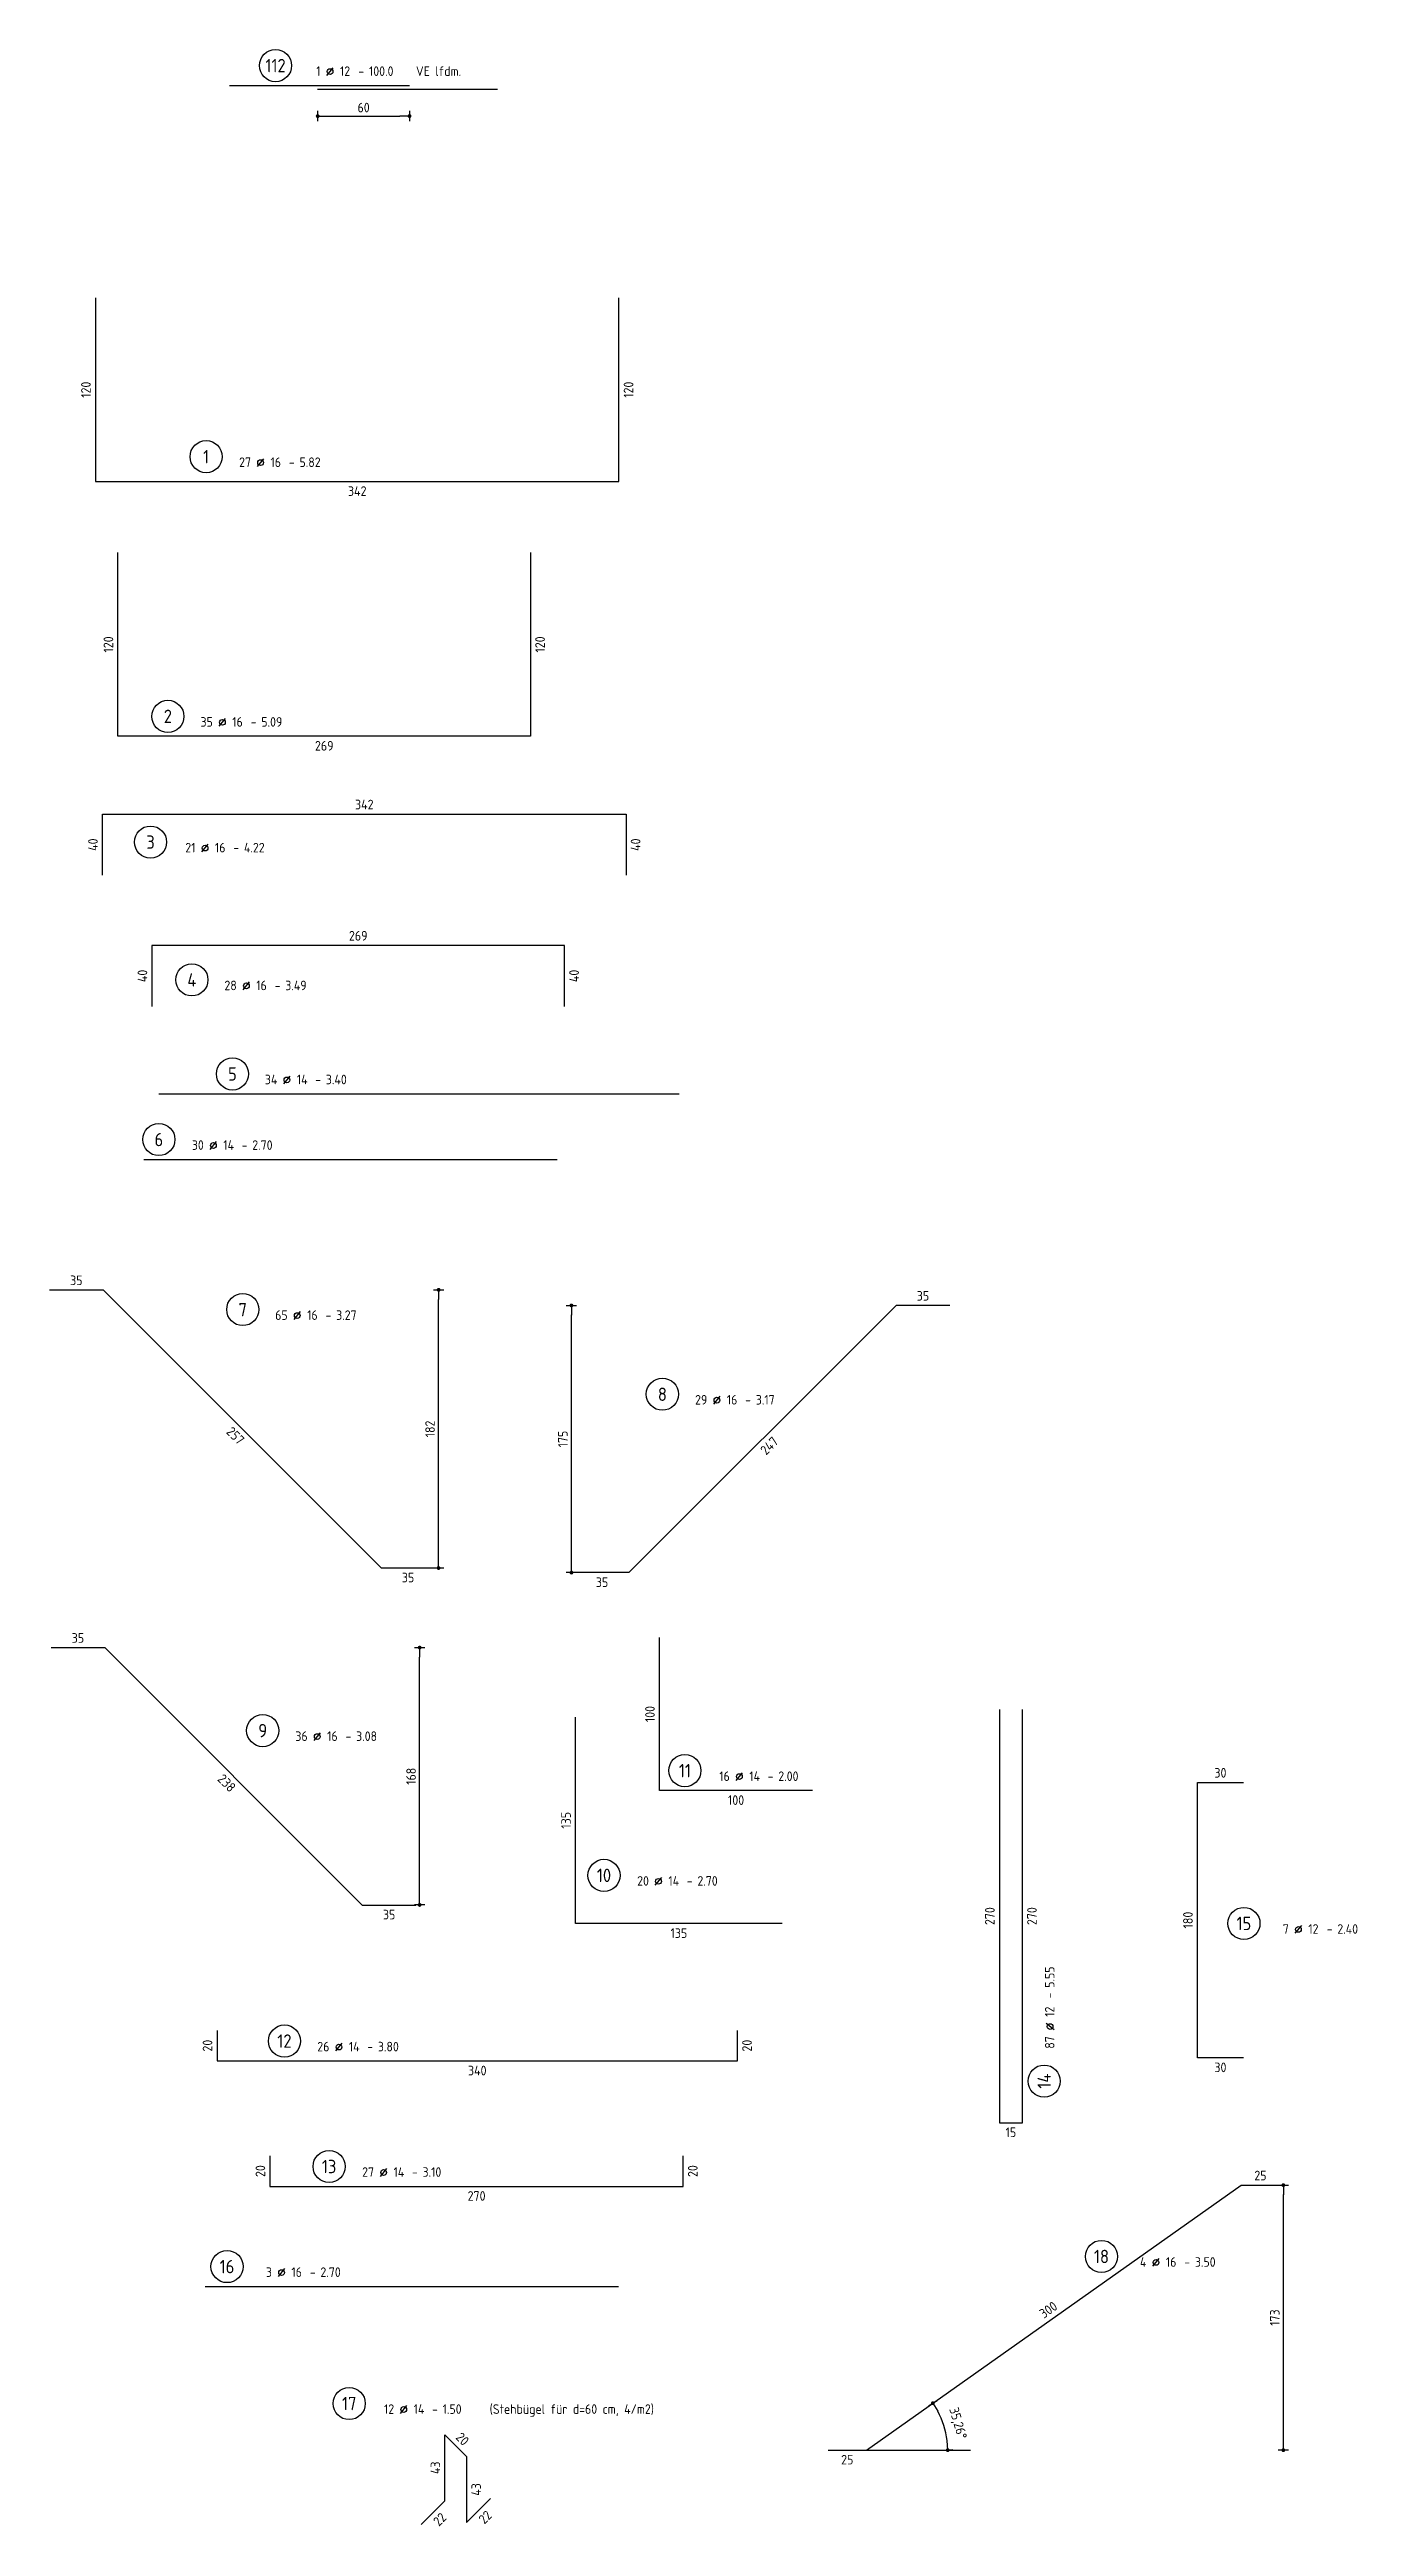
# Model space of a CAD drawing. Extents: x 0 to 42.8, y -1.8 to 41.7.
# Drawn here: x 34.23 to 42.77, y 4.78 to 20.97 of the extents above; entities that cross this region are included whole.
import ezdxf
from ezdxf.enums import TextEntityAlignment as Align

# ---------------------------------------------------------------- set-up
doc = ezdxf.new("R2010")
doc.units = 0
doc.header["$LTSCALE"] = 0.25
doc.linetypes.add('AUSGEZOGEN', pattern=[1000.01, 1000, 0.01])
doc.layers.add('MASSE', color=7, linetype='Continuous')
doc.layers.add('RND', color=7, linetype='Continuous')
doc.layers.add('NOPLOT', color=7, linetype='Continuous', plot=False)
doc.styles.add('txt', font='isocp.shx')
doc.dimstyles.new('DOT_I', dxfattribs={"dimscale": 0.25, "dimtxt": 0.25, "dimasz": 0.25, "dimexe": 0.1, "dimexo": 0.3, "dimgap": 0.1, "dimtad": 1, "dimdec": 3, "dimzin": 3, "dimtxsty": 'txt', "dimblk": 'DOT', "dimblk1": 'DOT', "dimblk2": 'DOT', "dimsah": 1, "dimcen": 0.1, "dimse1": 1, "dimse2": 1, "dimazin": 0, "dimtfac": 1, "dimtdec": 4, "dimtix": 1, "dimtmove": 2, "dimatfit": 3, "dimfxl": 0, "dimtvp": 1, "dimtolj": 1, "dimtzin": 0, "dimarcsym": 0})

msp = doc.modelspace()

# ---------------------------------------------------------------- texts
at = {"layer": 'MASSE', "color": 7, "linetype": 'AUSGEZOGEN', "style": 'txt'}
for p in [(39.9354, 12.82), (37.8388, 10.9484)]:
    msp.add_text('35', height=0.063, dxfattribs=at).set_placement(p, align=Align.MIDDLE)
msp.add_text('247', height=0.063, rotation=45, dxfattribs=at).set_placement((38.9313, 11.84), align=Align.MIDDLE)
at = {"layer": 'RND', "color": 7, "linetype": 'AUSGEZOGEN', "style": 'txt'}
for s, height, rotation, p in [('120', 0.063, 90, (34.4666, 18.7418)), ('120', 0.063, 90, (38.0118, 18.7418)), ('120', 0.063, 90, (34.6137, 17.077)), ('120', 0.063, 90, (37.4337, 17.077)), ('342', 0.063, 360, (36.2852, 16.0309)), ('40', 0.063, 90, (34.5126, 15.7684)), ('40', 0.063, 90, (38.0578, 15.7684)), ('40', 0.063, 90, (34.8358, 14.9105)), ('40', 0.063, 90, (37.6558, 14.9105)), ('35', 0.063, 360, (34.404, 12.9212)), ('257', 0.063, 315, (35.4435, 11.9058)), ('35', 0.063, 360, (34.4145, 10.584)), ('100', 0.063, 90, (38.1518, 10.0867)), ('238', 0.063, 315, (35.3868, 9.6358)), ('135', 0.063, 90, (37.6033, 9.3923)), ('270', 0.063, 90, (40.3726, 8.7659)), ('270', 0.063, 90, (40.6476, 8.7659)), ('180', 0.063, 90, (41.6665, 8.7401)), ('20', 0.063, 90, (35.2609, 7.9194)), ('20', 0.063, 90, (38.7859, 7.9194)), ('20', 0.063, 90, (35.6065, 7.0996)), ('20', 0.063, 90, (38.4315, 7.0996)), ('300', 0.063, 35.26439, (40.7544, 6.1931)), ('20', 0.0625, 315, (36.9269, 5.3489)), ('43', 0.0625, 90, (36.7495, 5.1604)), ('43', 0.0625, 90, (37.0159, 5.019)), ('22', 0.0625, 45, (36.7784, 4.8234)), ('22', 0.0625, 45, (37.0754, 4.8375))]:
    msp.add_text(s, height=height, rotation=rotation, dxfattribs=at).set_placement(p, align=Align.MIDDLE)
for s, p in [('342', (36.2392, 18.0793)), ('269', (36.0237, 16.4145)), ('269', (36.2458, 15.173)), ('35', (36.5713, 10.9789)), ('30', (41.879, 9.7026)), ('100', (38.7143, 9.5242)), ('35', (36.4475, 8.7761)), ('135', (38.3408, 8.6548)), ('340', (37.0234, 7.7569)), ('30', (41.879, 7.7776)), ('15', (40.5101, 7.3534)), ('270', (37.019, 6.9371)), ('25', (42.1403, 7.0706)), ('25', (39.4408, 5.2136))]:
    msp.add_text(s, height=0.063, dxfattribs=at).set_placement(p, align=Align.MIDDLE)

# ---------------------------------------------------------------- blocks, each defined once
blk = doc.blocks.new('RND_AUSZ')
at = {"layer": 'RND', "color": 7, "linetype": 'Continuous'}
blk.add_line((1.341, 0.262), (1.509, 0.466), dxfattribs=at)
at = {"layer": 'RND', "color": 1, "linetype": 'Continuous'}
blk.add_circle((0, 0.52), 0.42, dxfattribs=at)
at = {"layer": 'RND', "color": 7, "linetype": 'Continuous'}
blk.add_circle((1.425, 0.364), 0.075, dxfattribs=at)
at = {"layer": 'RND', "color": 7, "linetype": 'Continuous', "style": 'txt'}
blk.add_text('-', height=0.25, dxfattribs=at).set_placement((2.163, 0.25))
at = {"layer": 'RND', "color": 1, "linetype": 'Continuous', "style": 'txt'}
blk.add_attdef('POS', text='', height=0.35, dxfattribs=at).set_placement((0, 0.52), align=Align.MIDDLE)
at = {"layer": 'RND', "color": 7, "linetype": 'Continuous', "style": 'txt'}
for tag, p in [('WIEOFT', (-0.536, 0.25)), ('STK', (1.174, 0.25))]:
    blk.add_attdef(tag, text='', height=0.25, dxfattribs=at).set_placement(p, align=Align.RIGHT)
for tag, p in [('DS', (1.683, 0.25)), ('LANG', (2.441, 0.25)), ('TEXT', (3.669, 0.25))]:
    blk.add_attdef(tag, p, '', height=0.25, dxfattribs=at)
blk = doc.blocks.new('DOT')
at = {"layer": 'MASSE', "color": 7, "linetype": 'Continuous'}
for p, q in [((0, 0), (-1, 0)), ((0, 0.54), (0, -0.54))]:
    blk.add_line(p, q, dxfattribs=at)
at = {"layer": 'MASSE', "color": 7, "linetype": 'Continuous', "const_width": 0.2}
blk.add_lwpolyline([(-0.1, 0, 1), (0.1, 0, 1)], format="xyb", close=True, dxfattribs=at)
blk = doc.blocks.new('*D13')
at = {"layer": 'Defpoints', "color": 0, "linetype": 'AUSGEZOGEN', "transparency": 16777216}
for p in [(36.771, 12.859), (36.771, 12.859), (36.771, 11.041)]:
    blk.add_point(p, dxfattribs=at)
at = {"layer": 'RND', "color": 0, "linetype": 'AUSGEZOGEN', "lineweight": -2, "transparency": 16777216}
blk.add_line((36.771, 11.104), (36.771, 12.796), dxfattribs=at)
at = {"layer": 'RND', "color": 0, "linetype": 'AUSGEZOGEN', "lineweight": -2, "transparency": 16777216, "xscale": 0.0625, "yscale": 0.0625, "zscale": 0.0625}
for p, rotation in [((36.771, 12.859), 90), ((36.771, 11.041), 270)]:
    blk.add_blockref('DOT', p, dxfattribs=dict(at, rotation=rotation))
at = {"layer": 'RND', "color": 0, "linetype": 'AUSGEZOGEN', "transparency": 16777216, "insert": (36.715, 11.95), "char_height": 0.0625, "attachment_point": 5, "rotation": 90, "style": 'txt'}
blk.add_mtext('\\A1;182', dxfattribs=at)
blk = doc.blocks.new('*D14')
at = {"layer": 'Defpoints', "color": 0, "linetype": 'AUSGEZOGEN', "transparency": 16777216}
for p in [(37.639, 12.757), (37.639, 12.757), (37.639, 11.011)]:
    blk.add_point(p, dxfattribs=at)
at = {"layer": 'RND', "color": 0, "linetype": 'AUSGEZOGEN', "lineweight": -2, "transparency": 16777216}
blk.add_line((37.639, 11.073), (37.639, 12.695), dxfattribs=at)
at = {"layer": 'RND', "color": 0, "linetype": 'AUSGEZOGEN', "lineweight": -2, "transparency": 16777216, "xscale": 0.0625, "yscale": 0.0625, "zscale": 0.0625}
for p, rotation in [((37.639, 12.757), 90), ((37.639, 11.011), 270)]:
    blk.add_blockref('DOT', p, dxfattribs=dict(at, rotation=rotation))
at = {"layer": 'RND', "color": 0, "linetype": 'AUSGEZOGEN', "transparency": 16777216, "insert": (37.583, 11.884), "char_height": 0.0625, "attachment_point": 5, "rotation": 90, "style": 'txt'}
blk.add_mtext('\\A1;175', dxfattribs=at)
blk = doc.blocks.new('*D15')
at = {"layer": 'Defpoints', "color": 0, "linetype": 'AUSGEZOGEN', "transparency": 16777216}
for p in [(36.647, 10.521), (36.647, 10.521), (36.647, 8.839)]:
    blk.add_point(p, dxfattribs=at)
at = {"layer": 'RND', "color": 0, "linetype": 'AUSGEZOGEN', "lineweight": -2, "transparency": 16777216}
blk.add_line((36.647, 8.901), (36.647, 10.459), dxfattribs=at)
at = {"layer": 'RND', "color": 0, "linetype": 'AUSGEZOGEN', "lineweight": -2, "transparency": 16777216, "xscale": 0.0625, "yscale": 0.0625, "zscale": 0.0625}
for p, rotation in [((36.647, 10.521), 90), ((36.647, 8.839), 270)]:
    blk.add_blockref('DOT', p, dxfattribs=dict(at, rotation=rotation))
at = {"layer": 'RND', "color": 0, "linetype": 'AUSGEZOGEN', "transparency": 16777216, "insert": (36.591, 9.68), "char_height": 0.0625, "attachment_point": 5, "rotation": 90, "style": 'txt'}
blk.add_mtext('\\A1;168', dxfattribs=at)
blk = doc.blocks.new('*D28')
at = {"layer": 'Defpoints', "color": 0, "linetype": 'AUSGEZOGEN', "transparency": 16777216}
for p in [(37.639, 12.757), (37.639, 12.757), (37.639, 11.011)]:
    blk.add_point(p, dxfattribs=at)
at = {"layer": 'MASSE', "color": 0, "linetype": 'AUSGEZOGEN', "lineweight": -2, "transparency": 16777216}
blk.add_line((37.639, 11.073), (37.639, 12.695), dxfattribs=at)
at = {"layer": 'MASSE', "color": 0, "linetype": 'AUSGEZOGEN', "lineweight": -2, "transparency": 16777216, "xscale": 0.0625, "yscale": 0.0625, "zscale": 0.0625}
for p, rotation in [((37.639, 12.757), 90), ((37.639, 11.011), 270)]:
    blk.add_blockref('DOT', p, dxfattribs=dict(at, rotation=rotation))
at = {"layer": 'MASSE', "color": 0, "linetype": 'AUSGEZOGEN', "transparency": 16777216, "insert": (37.583, 11.884), "char_height": 0.0625, "attachment_point": 5, "rotation": 90, "style": 'txt'}
blk.add_mtext('\\A1;175', dxfattribs=at)
blk = doc.blocks.new('*D36')
at = {"layer": 'Defpoints', "color": 0, "linetype": 'AUSGEZOGEN', "transparency": 16777216}
for p in [(42.29, 7.008), (42.29, 7.008), (42.29, 5.276)]:
    blk.add_point(p, dxfattribs=at)
at = {"layer": 'RND', "color": 0, "linetype": 'AUSGEZOGEN', "lineweight": -2, "transparency": 16777216}
blk.add_line((42.29, 5.339), (42.29, 6.946), dxfattribs=at)
at = {"layer": 'RND', "color": 0, "linetype": 'AUSGEZOGEN', "lineweight": -2, "transparency": 16777216, "xscale": 0.0625, "yscale": 0.0625, "zscale": 0.0625}
for p, rotation in [((42.29, 7.008), 90), ((42.29, 5.276), 270)]:
    blk.add_blockref('DOT', p, dxfattribs=dict(at, rotation=rotation))
at = {"layer": 'RND', "color": 0, "linetype": 'AUSGEZOGEN', "transparency": 16777216, "insert": (42.234, 6.142), "char_height": 0.0625, "attachment_point": 5, "rotation": 90, "style": 'txt'}
blk.add_mtext('\\A1;173', dxfattribs=at)
blk = doc.blocks.new('*D37')
at = {"layer": 'Defpoints', "color": 0, "linetype": 'AUSGEZOGEN', "transparency": 16777216}
for p in [(42.015, 7.008), (40.053, 5.488), (39.566, 5.276), (39.566, 5.276), (40.245, 5.276)]:
    blk.add_point(p, dxfattribs=at)
at = {"layer": 'MASSE', "color": 0, "linetype": 'AUSGEZOGEN', "lineweight": -2, "transparency": 16777216}
blk.add_arc((39.566, 5.276), 0.531, 6.742, 28.5224, dxfattribs=at)
at = {"layer": 'MASSE', "color": 0, "linetype": 'AUSGEZOGEN', "lineweight": -2, "transparency": 16777216, "xscale": 0.0625, "yscale": 0.0625, "zscale": 0.0625}
for p, rotation in [((40, 5.583), 121.8933864530913), ((40.097, 5.276), 273.371003229664)]:
    blk.add_blockref('DOT', p, dxfattribs=dict(at, rotation=rotation))
at = {"layer": 'MASSE', "color": 0, "linetype": 'AUSGEZOGEN', "transparency": 16777216, "insert": (40.159, 5.45), "char_height": 0.0625, "attachment_point": 5, "rotation": 286.3578, "style": 'txt'}
blk.add_mtext('\\A1;35,26°', dxfattribs=at)
blk = doc.blocks.new('*D41')
at = {"layer": 'Defpoints', "color": 0, "linetype": 'AUSGEZOGEN', "transparency": 16777216}
for p in [(35.981, 20.705), (36.581, 20.705), (36.581, 20.53)]:
    blk.add_point(p, dxfattribs=at)
at = {"layer": 'RND', "color": 0, "linetype": 'AUSGEZOGEN', "lineweight": -2, "transparency": 16777216}
blk.add_line((36.043, 20.53), (36.518, 20.53), dxfattribs=at)
at = {"layer": 'RND', "color": 0, "linetype": 'AUSGEZOGEN', "lineweight": -2, "transparency": 16777216, "xscale": 0.0625, "yscale": 0.0625, "zscale": 0.0625, "rotation": 180}
blk.add_blockref('DOT', (35.981, 20.53), dxfattribs=at)
at = {"layer": 'RND', "color": 0, "linetype": 'AUSGEZOGEN', "lineweight": -2, "transparency": 16777216, "xscale": 0.0625, "yscale": 0.0625, "zscale": 0.0625}
blk.add_blockref('DOT', (36.581, 20.53), dxfattribs=at)
at = {"layer": 'RND', "color": 0, "linetype": 'AUSGEZOGEN', "transparency": 16777216, "insert": (36.281, 20.586), "char_height": 0.0625, "attachment_point": 5, "style": 'txt'}
blk.add_mtext('\\A1;60', dxfattribs=at)

# ---------------------------------------------------------------- dimensions: what is measured, and where the dimension line sits
at = {"layer": 'MASSE', "color": 7, "linetype": 'AUSGEZOGEN'}
dim = msp.add_linear_dim(base=(37.6388, 12.7575), p1=(37.6388, 11.0109), p2=(37.6388, 12.7575), angle=90, dimstyle='DOT_I', override={"dimscale": 0.25, "dimdec": 0, "dimlfac": 100}, dxfattribs=at)
dim.commit()
dim.dimension.update_dxf_attribs({"geometry": '*D28', "text_midpoint": (37.5826, 11.8842)})
dim = msp.add_angular_dim_2l(base=(40.0531, 5.4881), line1=((39.5658, 5.2761), (40.2453, 5.2761)), line2=((39.5658, 5.2761), (42.0153, 7.0081)), dimstyle='DOT_I', override={"dimdec": 2}, dxfattribs=at)
dim.commit()
dim.dimension.update_dxf_attribs({"geometry": '*D37', "text_midpoint": (40.1587, 5.4501), "dimtype": 162})
at = {"layer": 'RND', "color": 7, "linetype": 'AUSGEZOGEN'}
dim = msp.add_linear_dim(base=(36.5807, 20.53), p1=(35.9807, 20.705), p2=(36.5807, 20.705), dimstyle='DOT_I', override={"dimdec": 0, "dimlfac": 100}, dxfattribs=at)
dim.commit()
dim.dimension.update_dxf_attribs({"geometry": '*D41', "text_midpoint": (36.2807, 20.5863)})
for base, p1, p2, override, picture, middle in [((36.7713, 12.8587), (36.7713, 11.0414), (36.7713, 12.8587), {"dimscale": 0.25, "dimdec": 0, "dimlfac": 100}, '*D13', (36.715, 11.95)), ((37.6388, 12.7575), (37.6388, 11.0109), (37.6388, 12.7575), {"dimscale": 0.25, "dimdec": 0, "dimlfac": 100}, '*D14', (37.5826, 11.8842)), ((36.6475, 10.5215), (36.6475, 8.8386), (36.6475, 10.5215), {"dimscale": 0.25, "dimdec": 0, "dimlfac": 100}, '*D15', (36.5912, 9.68)), ((42.2903, 7.0081), (42.2903, 5.2761), (42.2903, 7.0081), {"dimdec": 0, "dimlfac": 100, "dimrnd": 0.0005}, '*D36', (42.234, 6.1421))]:
    dim = msp.add_linear_dim(base=base, p1=p1, p2=p2, angle=90, dimstyle='DOT_I', override=override, dxfattribs=at)
    dim.commit()
    dim.dimension.update_dxf_attribs({"geometry": picture, "text_midpoint": middle})

# ---------------------------------------------------------------- linework, layer by layer
at = {"layer": 'NOPLOT', "color": 191, "linetype": 'AUSGEZOGEN'}
msp.add_line((39.5658, 5.2761), (40.2453, 5.2761), dxfattribs=at)
at = {"layer": 'RND', "color": 1, "linetype": 'AUSGEZOGEN'}
for points in [[(35.4057, 20.73), (36.5807, 20.73)], [(35.9807, 20.705), (37.1557, 20.705)], [(34.5291, 19.3418), (34.5291, 18.1418), (37.9493, 18.1418), (37.9493, 19.3418)], [(37.3712, 17.677), (37.3712, 16.477), (34.6762, 16.477), (34.6762, 17.677)], [(34.5751, 15.5684), (34.5751, 15.9684), (37.9953, 15.9684), (37.9953, 15.5684)], [(37.5933, 14.7105), (37.5933, 15.1105), (34.8983, 15.1105), (34.8983, 14.7105)], [(34.9436, 14.14), (38.3436, 14.14)], [(34.8459, 13.7113), (37.5459, 13.7113)], [(34.229, 12.8587), (34.579, 12.8587), (36.3963, 11.0414), (36.7463, 11.0414)], [(40.1104, 12.7575), (39.7604, 12.7575), (38.0138, 11.0109), (37.6638, 11.0109)], [(39.2143, 9.5867), (38.2143, 9.5867), (38.2143, 10.5867)], [(34.2395, 10.5215), (34.5895, 10.5215), (36.2725, 8.8386), (36.6225, 8.8386)], [(39.0158, 8.7173), (37.6658, 8.7173), (37.6658, 10.0673)], [(40.4351, 10.1159), (40.4351, 7.4159), (40.5851, 7.4159), (40.5851, 10.1159)], [(42.029, 7.8401), (41.729, 7.8401), (41.729, 9.6401), (42.029, 9.6401)], [(35.3234, 8.0194), (35.3234, 7.8194), (38.7234, 7.8194), (38.7234, 8.0194)], [(35.669, 7.1996), (35.669, 6.9996), (38.369, 6.9996), (38.369, 7.1996)], [(39.3158, 5.2761), (39.5658, 5.2761), (42.0153, 7.0081), (42.2653, 7.0081)], [(35.2453, 6.3454), (37.9453, 6.3454)], [(36.6564, 4.7898), (36.812, 4.9454), (36.812, 5.3754), (36.9534, 5.234), (36.9534, 4.804), (37.109, 4.9595)]]:
    msp.add_lwpolyline(points, dxfattribs=at)

# ---------------------------------------------------------------- block references
at = {"layer": 'RND', "color": 7, "linetype": 'AUSGEZOGEN', "xscale": 0.25, "yscale": 0.25, "zscale": 0.25}
for p, values in [((35.7057, 20.73), {'POS': '112', 'STK': '1', 'DS': '12', 'LANG': '100.0', 'TEXT': 'VE lfdm.'}), ((35.0023, 16.477), {'POS': '2', 'STK': '35', 'DS': '16', 'LANG': '5.09'}), ((34.8889, 15.6554), {'POS': '3', 'STK': '21', 'DS': '16', 'LANG': '4.22'}), ((35.1588, 14.7548), {'POS': '4', 'STK': '28', 'DS': '16', 'LANG': '3.49'}), ((35.4239, 14.14), {'POS': '5', 'STK': '34', 'DS': '14', 'LANG': '3.40'}), ((38.233, 12.0468), {'POS': '8', 'STK': '29', 'DS': '16', 'LANG': '3.17'}), ((35.6218, 9.8482), {'POS': '9', 'STK': '36', 'DS': '16', 'LANG': '3.08'}), ((38.38, 9.5867), {'POS': '11', 'STK': '16', 'DS': '14', 'LANG': '2.00'}), ((42.0325, 8.5883), {'POS': '15', 'STK': '7', 'DS': '12', 'LANG': '2.40'}), ((35.7638, 7.8194), {'POS': '12', 'STK': '26', 'DS': '14', 'LANG': '3.80'}), ((36.187, 5.4504), {'POS': '17', 'STK': '12', 'DS': '14', 'LANG': '1.50', 'TEXT': '(Stehbügel für d=60 cm, 4/m2)'})]:
    msp.add_blockref('RND_AUSZ', p, dxfattribs=at).add_auto_attribs(values)
at = {"layer": 'RND', "color": 1, "linetype": 'AUSGEZOGEN', "xscale": 0.25, "yscale": 0.25, "zscale": 0.25}
for p, values in [((35.2518, 18.1742), {'POS': '1', 'STK': '27', 'DS': '16', 'LANG': '5.82'}), ((35.4913, 12.6), {'POS': '7', 'STK': '65', 'DS': '16', 'LANG': '3.27'}), ((37.8515, 8.9023), {'POS': '10', 'STK': '20', 'DS': '14', 'LANG': '2.70'}), ((41.1019, 6.4117), {'POS': '18', 'STK': '4', 'DS': '16', 'LANG': '3.50'}), ((35.3886, 6.3454), {'POS': '16', 'STK': '3', 'DS': '16', 'LANG': '2.70'})]:
    msp.add_blockref('RND_AUSZ', p, dxfattribs=at).add_auto_attribs(values)
at = {"layer": 'RND', "color": 102, "linetype": 'AUSGEZOGEN', "xscale": 0.25, "yscale": 0.25, "zscale": 0.25}
for p, values in [((34.9432, 13.7113), {'POS': '6', 'STK': '30', 'DS': '14', 'LANG': '2.70'}), ((36.0556, 6.9996), {'POS': '13', 'STK': '27', 'DS': '14', 'LANG': '3.10'})]:
    msp.add_blockref('RND_AUSZ', p, dxfattribs=at).add_auto_attribs(values)
at = {"layer": 'RND', "color": 102, "linetype": 'AUSGEZOGEN', "xscale": 0.25, "yscale": 0.25, "zscale": 0.25, "rotation": 90}
msp.add_blockref('RND_AUSZ', (40.8573, 7.6875), dxfattribs=at).add_auto_attribs({'POS': '14', 'STK': '87', 'DS': '12', 'LANG': '5.55'})

msp.set_redraw_order([(e.dxf.handle, doc.entitydb.next_handle()) for e in msp.query("TEXT MTEXT ATTDEF DIMENSION ARC_DIMENSION")])  # texts and dimensions are drawn at this point

doc.saveas('drawing.dxf')
